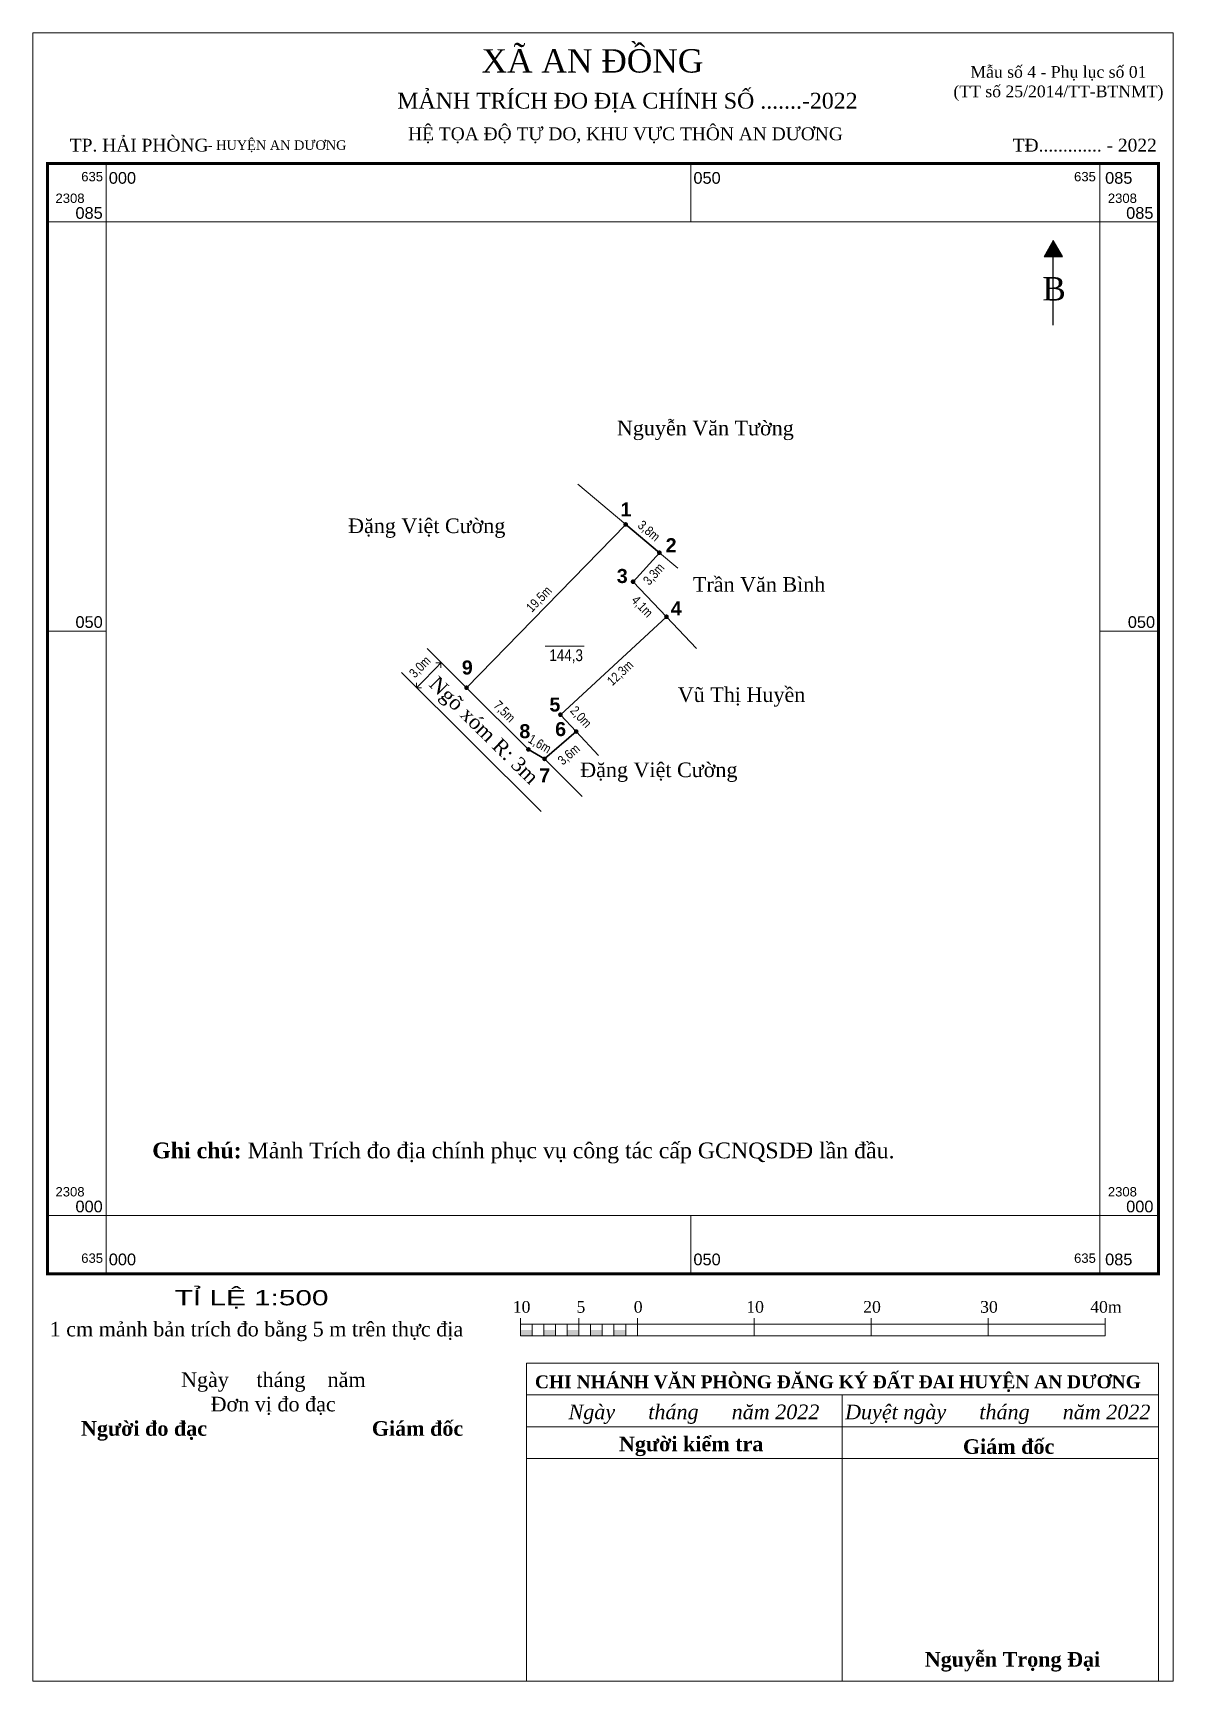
# Model space of a CAD drawing. Header units: metres. Extents: x -163 to 405, y -197 to 481.
# Drawn here: x -9.7 to 87.8, y -196.9 to -55.9 of the extents above; entities that cross this region are included whole.
import ezdxf
from ezdxf.enums import TextEntityAlignment as Align

# ---------------------------------------------------------------- set-up
doc = ezdxf.new("R2010")
doc.units = ezdxf.units.M
doc.header["$LTSCALE"] = 0.2
doc.header["$PDMODE"] = 3
doc.header["$PDSIZE"] = -3
doc.linetypes.add('HIDDEN', pattern=[9.525, 6.35, -3.175])
for name, color, linetype in [('-0', 7, 'Continuous'), ('0 @ 0.5', 7, 'Continuous'), ('Heaven2407', 2, 'Continuous')]:
    doc.layers.add(name, color=color, linetype=linetype)
for name, color, linetype, lineweight in [('Thanh', 3, 'Continuous', 13), ('Đậm', 7, 'Continuous', 35), ('Đỏ', 1, 'HIDDEN', 13)]:
    doc.layers.add(name, color=color, linetype=linetype, lineweight=lineweight)
doc.styles.add('Annotative', font='times.ttf', dxfattribs={"height": 2.5})
doc.styles.add('DIM', font='ARIALN.TTF', dxfattribs={"height": 1.6})
doc.styles.add('Free', font='times.ttf')
doc.styles.add('Land House', font='ARIALN.TTF', dxfattribs={"height": 2})
doc.styles.add('Point', font='arialbd.ttf', dxfattribs={"height": 2.5})
doc.styles.add('style1', font='times.ttf', dxfattribs={"height": 0.8})
doc.dimstyles.new('Kích thước cạnh', dxfattribs={"dimtxt": 1.6, "dimasz": 2.5, "dimexe": 1.25, "dimexo": 0.625, "dimtad": 1, "dimdec": 1, "dimzin": 4, "dimtxsty": 'DIM', "dimcen": 2.5, "dimse1": 1, "dimse2": 1, "dimsd1": 1, "dimsd2": 1, "dimadec": 0, "dimazin": 0, "dimtfac": 1, "dimtdec": 1, "dimtmove": 0, "dimatfit": 3, "dimfxl": 1, "dimarcsym": 0})
doc.dimstyles.new('Kích thước ngõ', dxfattribs={"dimtxt": 1.6, "dimasz": 1.25, "dimexe": 1.25, "dimexo": 1, "dimgap": 1, "dimtad": 1, "dimtoh": 1, "dimdec": 1, "dimzin": 4, "dimtxsty": 'DIM', "dimblk": 'OPEN90', "dimcen": 0, "dimse1": 1, "dimse2": 1, "dimclrd": 3, "dimclre": 3, "dimclrt": 2, "dimadec": 0, "dimazin": 0, "dimtfac": 1, "dimtdec": 1, "dimtmove": 2, "dimatfit": 3, "dimldrblk": 'OPEN90', "dimfxl": 1, "dimlwd": 13, "dimlwe": 13, "dimarcsym": 1})

msp = doc.modelspace()

# ---------------------------------------------------------------- texts
at = {"layer": '-0', "color": 0, "insert": (-5.68, -170.46), "char_height": 1.25, "width": 32.7939, "attachment_point": 1, "style": 'Free'}
msp.add_mtext('\\pi8.6865;Ngày     tháng    năm \\P\\pi11.21353;Đơn vị đo đạc\\P\\pi0.12752;{\\fTimes New Roman|b1|i0|c0|p18;Người đo đạc}^I^I{\\fTimes New Roman|b1|i0|c0|p18;^IGiám đốc}', dxfattribs=at)
at = {"color": 2, "linetype": 'Continuous', "lineweight": 13, "style": 'Free'}
for s, height, p in [('XÃ AN ĐỒNG', 2, (28.71, -58.25, 0.31)), ('HỆ TỌA ĐỘ TỰ DO, KHU VỰC THÔN AN DƯƠNG', 1.1, (22.42, -64.49, 0.31))]:
    msp.add_text(s, height=height, dxfattribs=at).set_placement(p, align=Align.MIDDLE_LEFT)
at = {"color": 7, "linetype": 'Continuous', "lineweight": 13, "style": 'Free'}
for s, height, p in [('MẢNH TRÍCH ĐO ĐỊA CHÍNH SỐ .......-2022 ', 1.35, (21.5, -61.66, 0.28)), ('TP. HẢI PHÒNG', 1.1, (-6.51, -65.46, 0.25)), (' - HUYỆN AN DƯƠNG', 0.81, (4.99, -65.46, 0.25)), ('TĐ............. - 2022', 1.1, (74.13, -65.46, 0.25))]:
    msp.add_text(s, height=height, dxfattribs=at).set_placement(p, align=Align.MIDDLE_LEFT)
at = {"color": 7, "lineweight": 13, "style": 'Free'}
for s, height, p in [('B', 2, (76.66, -78.75)), ('1 cm mảnh bản trích đo bằng 5 m trên thực địa', 1.25, (-8.23, -167.38))]:
    msp.add_text(s, height=height, dxfattribs=at).set_placement(p)
at = {"color": 7, "linetype": 'Continuous', "lineweight": 13, "attachment_point": 5, "style": 'Free'}
for s, insert, char_height in [('\\A1;Mẫu số 4 - Phụ lục số 01\\P(TT số 25/2014/TT-BTNMT)', (78.04, -60.19), 1), ('\\A1;{\\f.VnArial|b0|i0|c0|p34;635}', (-4.6, -68.16), 0.8), ('\\A1;{\\f.VnArial|b0|i0|c0|p34;000}', (-2.01, -68.27), 1), ('\\A1;{\\f.VnArial|b0|i0|c0|p34;050}', (47.99, -68.27), 1), ('\\A1;{\\f.VnArial|b0|i0|c0|p34;635}', (80.31, -68.16), 0.8), ('\\A1;{\\f.VnArial|b0|i0|c0|p34;085}', (83.2, -68.27), 1), ('\\A1;{\\f.VnArial|b0|i0|c0|p34;2308}', (-6.49, -70.01), 0.8), ('\\A1;{\\f.VnArial|b0|i0|c0|p34;2308}', (83.51, -70.01), 0.8), ('\\A1;{\\f.VnArial|b0|i0|c0|p34;085}', (-4.86, -71.27), 1), ('\\A1;{\\f.VnArial|b0|i0|c0|p34;085}', (85, -71.27), 1), ('\\A1;{\\f.VnArial|b0|i0|c0|p34;050}', (-4.86, -106.27), 1), ('\\A1;{\\f.VnArial|b0|i0|c0|p34;050}', (85.14, -106.27), 1), ('\\A1;{\\f.VnArial|b0|i0|c0|p34;2308}', (-6.49, -155.01), 0.8), ('\\A1;{\\f.VnArial|b0|i0|c0|p34;2308}', (83.51, -155.01), 0.8), ('\\A1;{\\f.VnArial|b0|i0|c0|p34;000}', (-4.86, -156.27), 1), ('\\A1;{\\f.VnArial|b0|i0|c0|p34;000}', (85, -156.27), 1), ('\\A1;{\\f.VnArial|b0|i0|c0|p34;635}', (-4.6, -160.69), 0.8), ('\\A1;{\\f.VnArial|b0|i0|c0|p34;000}', (-2.01, -160.8), 1), ('\\A1;{\\f.VnArial|b0|i0|c0|p34;050}', (47.99, -160.8), 1), ('\\A1;{\\f.VnArial|b0|i0|c0|p34;635}', (80.31, -160.69), 0.8), ('\\A1;{\\f.VnArial|b0|i0|c0|p34;085}', (83.2, -160.8), 1)]:
    msp.add_mtext(s, dxfattribs=dict(at, insert=insert, char_height=char_height))
at = {"color": 2, "linetype": 'Continuous', "lineweight": 13, "insert": (0.54, -150.79), "char_height": 1.35, "attachment_point": 1, "style": 'Free'}
msp.add_mtext('\\A1;{\\fTimes New Roman|b1|i0|c0|p18;Ghi chú:} Mảnh Trích đo địa chính phục vụ công tác cấp GCNQSDĐ lần đầu.', dxfattribs=at)
at = {"color": 7, "lineweight": 13, "style": 'Free'}
for s, insert, char_height, width, attachment_point in [('{\\fArial|b0|i0|c0|p34;\\W1.4;TỈ LỆ 1:\\fArial|b0|i0|c163|p34;5\\fArial|b0|i0|c0|p34;00}', (9.04, -163.42), 1.3, 20.0239, 2), ('{\\fTimes New Roman|b0|i0|c163|p18;1}0', (32.13, -164.86), 1, 4.3869, 5), ('{\\fTimes New Roman|b0|i0|c163|p18;5} ', (37.2, -164.86), 1, 4.3869, 5), ('0 ', (42.1, -164.86), 1, 4.3869, 5), ('10 ', (52.1, -164.86), 1, 4.3869, 5), ('20 ', (62.1, -164.86), 1, 4.3869, 5), ('30 ', (72.1, -164.86), 1, 4.3869, 5), ('40m ', (82.1, -164.86), 1, 4.3869, 5)]:
    msp.add_mtext(s, dxfattribs=dict(at, insert=insert, char_height=char_height, width=width, attachment_point=attachment_point))
at = {"color": 7, "linetype": 'Continuous', "lineweight": 15, "attachment_point": 5, "style": 'style1'}
for s, insert, char_height in [('\\A1;{\\fTimes New Roman|b1|i0|c0|p18;CHI NHÁNH VĂN PHÒNG ĐĂNG KÝ ĐẤT ĐAI HUYỆN AN DƯƠNG}', (59.18, -171.43), 1.1), ('\\A1;{\\fTimes New Roman|b0|i1|c0|p18;Ngày      tháng      năm 2022}', (46.87, -174.04), 1.25), ('\\A1;{\\fTimes New Roman|b0|i1|c0|p18;Duyệt ngày      tháng      năm 2022}', (72.85, -174.05), 1.25), ('\\A1;{\\fTimes New Roman|b1|i0|c0|p18;Người kiểm tra}', (46.63, -176.79), 1.25), ('\\A1;{\\fTimes New Roman|b1|i0|c0|p18;Giám đốc}', (73.78, -176.81), 1.25), ('\\A1;{\\fTimes New Roman|b1|i0|c0|p18;Nguyễn Trọng Đại}', (74.11, -195.22), 1.25)]:
    msp.add_mtext(s, dxfattribs=dict(at, insert=insert, char_height=char_height))
at = {"layer": '0 @ 0.5', "attachment_point": 1}
for s, width, gutter_width, heights, insert, char_height, style in [('Nguyễn Văn Tường', 16.6579, 6.25, [3.21], (40.28, -89.04), 1.25, 'Annotative'), ('Đặng Việt Cường', 16.5347, 6.25, [0], (17.29, -97.4), 1.25, 'Annotative'), ('Trần Văn Bình', 14.3111, 6.25, [1.5], (46.78, -102.42), 1.25, 'Annotative'), ('\\pi-0.21344;144,3', 2.2628, 5, [0], (34.72, -108.6), 1, 'Land House'), ('Vũ Thị Huyền', 20.5313, 6.25, [0], (45.49, -111.85), 1.25, 'Annotative'), ('Đặng Việt Cường', 16.5347, 6.25, [0], (37.14, -118.28), 1.25, 'Annotative')]:
    msp.add_mtext_dynamic_manual_height_columns(s, width=width, gutter_width=gutter_width, heights=heights, dxfattribs=dict(at, insert=insert, char_height=char_height, style=style))
at = {"layer": '0 @ 0.5', "insert": (25.01, -110.78), "char_height": 1.25, "attachment_point": 1, "rotation": 315.4581, "style": 'Annotative'}
msp.add_mtext_dynamic_manual_height_columns('Ngõ xóm R: 3m', width=22.2847, gutter_width=6.25, heights=[0], dxfattribs=at)
at = {"layer": 'Heaven2407', "style": 'Point'}
for s, p in [('1', (40.59, -97.23)), ('2', (44.45, -100.29)), ('3', (40.27, -102.92)), ('4', (44.89, -105.69)), ('9', (27.02, -110.75)), ('5', (34.51, -113.92)), ('8', (31.94, -116.2)), ('6', (35, -116.02)), ('7', (33.64, -119.98))]:
    msp.add_text(s, height=1.2, dxfattribs=at).set_placement(p)

# ---------------------------------------------------------------- blocks, each defined once
blk = doc.blocks.new('_Open90')
at = {"color": 0, "linetype": 'ByBlock', "lineweight": -2}
for p, q in [((0, 0), (-1, 0)), ((-0.5, 0.5), (0, 0)), ((0, 0), (-0.5, -0.5))]:
    blk.add_line(p, q, dxfattribs=at)
blk = doc.blocks.new('*D31')
at = {"color": 3, "linetype": 'Continuous', "lineweight": 13, "transparency": 16777216}
blk.add_line((24.8, -110.2), (23.57, -111.45), dxfattribs=at)
at = {"layer": 'Defpoints', "color": 0, "transparency": 16777216}
for p in [(23.14, -111.9), (27.42, -111.88), (25.32, -114.03)]:
    blk.add_point(p, dxfattribs=at)
at = {"color": 3, "lineweight": 13, "transparency": 16777216, "xscale": 0.625, "yscale": 0.625, "zscale": 0.625}
for p, rotation in [((25.23, -109.75), 45.72690665172158), ((23.14, -111.9), 225.7269066517216)]:
    blk.add_blockref('_Open90', p, dxfattribs=dict(at, rotation=rotation))
at = {"color": 2, "transparency": 16777216, "insert": (23.48, -110.14), "char_height": 0.8, "attachment_point": 5, "rotation": 45.7269, "style": 'DIM'}
blk.add_mtext('3,0m', dxfattribs=at)
blk = doc.blocks.new('*D32')
at = {"layer": 'Defpoints', "color": 0, "transparency": 16777216}
for p in [(41.03, -97.91), (41.03, -97.91), (27.42, -111.88)]:
    blk.add_point(p, dxfattribs=at)
at = {"color": 0, "transparency": 16777216, "insert": (33.66, -104.34), "char_height": 0.8, "attachment_point": 5, "rotation": 45.7269, "style": 'DIM'}
blk.add_mtext('19,5m', dxfattribs=at)
blk = doc.blocks.new('*D33')
at = {"layer": 'Defpoints', "color": 0, "transparency": 16777216}
for p in [(41.03, -97.91), (43.91, -100.33), (43.91, -100.33)]:
    blk.add_point(p, dxfattribs=at)
at = {"color": 0, "transparency": 16777216, "insert": (42.98, -98.51), "char_height": 0.8, "attachment_point": 5, "rotation": 319.9604, "style": 'DIM'}
blk.add_mtext('3,8m', dxfattribs=at)
blk = doc.blocks.new('*D34')
at = {"layer": 'Defpoints', "color": 0, "transparency": 16777216}
for p in [(43.91, -100.33), (41.66, -102.81), (42.94, -103.97)]:
    blk.add_point(p, dxfattribs=at)
at = {"color": 0, "transparency": 16777216, "insert": (43.48, -102.2), "char_height": 0.8, "attachment_point": 5, "rotation": 47.7839, "style": 'DIM'}
blk.add_mtext('3,3m', dxfattribs=at)
blk = doc.blocks.new('*D35')
at = {"layer": 'Defpoints', "color": 0, "transparency": 16777216}
for p in [(41.66, -102.81), (43.25, -107.02), (44.52, -105.81)]:
    blk.add_point(p, dxfattribs=at)
at = {"color": 0, "transparency": 16777216, "insert": (42.4, -104.97), "char_height": 0.8, "attachment_point": 5, "rotation": 313.5823, "style": 'DIM'}
blk.add_mtext('4,1m', dxfattribs=at)
blk = doc.blocks.new('*D26')
at = {"layer": 'Defpoints', "color": 0, "transparency": 16777216}
for p in [(44.52, -105.81), (45.67, -107.06), (35.45, -114.19)]:
    blk.add_point(p, dxfattribs=at)
at = {"color": 0, "transparency": 16777216, "insert": (40.6, -110.66), "char_height": 0.8, "attachment_point": 5, "rotation": 42.7382, "style": 'DIM'}
blk.add_mtext('12,3m', dxfattribs=at)
blk = doc.blocks.new('*D27')
at = {"layer": 'Defpoints', "color": 0, "transparency": 16777216}
for p in [(35.48, -114.65), (35.91, -114.25), (36.83, -116.09)]:
    blk.add_point(p, dxfattribs=at)
at = {"color": 0, "transparency": 16777216, "insert": (37.16, -114.42), "char_height": 0.8, "attachment_point": 5, "rotation": 313.1524, "style": 'DIM'}
blk.add_mtext('2,0m', dxfattribs=at)
blk = doc.blocks.new('*D28')
at = {"layer": 'Defpoints', "color": 0, "transparency": 16777216}
for p in [(36.8, -115.63), (34.09, -117.97), (38.06, -117.09)]:
    blk.add_point(p, dxfattribs=at)
at = {"color": 0, "transparency": 16777216, "insert": (36.21, -117.64), "char_height": 0.8, "attachment_point": 5, "rotation": 40.8096, "style": 'DIM'}
blk.add_mtext('3,6m', dxfattribs=at)
blk = doc.blocks.new('*D29')
at = {"layer": 'Defpoints', "color": 0, "transparency": 16777216}
for p in [(32.4, -117.29), (33.78, -118.1), (33.94, -117.83)]:
    blk.add_point(p, dxfattribs=at)
at = {"color": 0, "transparency": 16777216, "insert": (33.65, -116.74), "char_height": 0.8, "attachment_point": 5, "rotation": 329.5889, "style": 'DIM'}
blk.add_mtext('1,6m', dxfattribs=at)
blk = doc.blocks.new('*D30')
at = {"layer": 'Defpoints', "color": 0, "transparency": 16777216}
for p in [(27.42, -111.88), (27.42, -111.88), (32.71, -117.16)]:
    blk.add_point(p, dxfattribs=at)
at = {"color": 0, "transparency": 16777216, "insert": (30.62, -113.96), "char_height": 0.8, "attachment_point": 5, "rotation": 315.0866, "style": 'DIM'}
blk.add_mtext('7,5m', dxfattribs=at)
blk = doc.blocks.new('Moc')
at = {"layer": 'Đỏ', "lineweight": 13}
h = blk.add_hatch(color=6, dxfattribs=at)
edge = h.paths.add_edge_path()
edge.add_arc((0, 0), 0.25, 0, 360)

# ---------------------------------------------------------------- dimensions: what is measured, and where the dimension line sits
at = {"layer": '0 @ 0.5'}
for p1, p2, distance, dimstyle, override, picture, middle in [((27.42, -111.88), (41.03, -97.91), 0, 'Kích thước cạnh', {"dimscale": 0.5, "dimpost": 'm', "dimtix": 0, "dimtofl": 1, "dimtmove": 0, "dimatfit": 3}, '*D32', (33.66, -104.34)), ((41.03, -97.91), (43.91, -100.33), 0, 'Kích thước cạnh', {"dimscale": 0.5, "dimpost": 'm', "dimtix": 0, "dimtofl": 1, "dimtmove": 0, "dimatfit": 3}, '*D33', (42.98, -98.51)), ((43.91, -100.33), (41.66, -102.81), 1.73, 'Kích thước cạnh', {"dimscale": 0.5, "dimpost": 'm', "dimtix": 0, "dimtofl": 1, "dimtmove": 0, "dimatfit": 3}, '*D34', (43.48, -102.2)), ((41.66, -102.81), (44.52, -105.81), -1.75, 'Kích thước cạnh', {"dimscale": 0.5, "dimpost": 'm', "dimtix": 0, "dimtofl": 1, "dimtmove": 0, "dimatfit": 3}, '*D35', (42.4, -104.97)), ((35.45, -114.19), (44.52, -105.81), -1.69, 'Kích thước cạnh', {"dimscale": 0.5, "dimpost": 'm', "dimtix": 0, "dimtofl": 1, "dimtmove": 0, "dimatfit": 3}, '*D26', (40.6, -110.66)), ((27.42, -111.88), (25.32, -114.03), -3.05, 'Kích thước ngõ', {"dimscale": 0.5, "dimpost": 'm', "dimtix": 0, "dimtofl": 1, "dimtmove": 2, "dimatfit": 3}, '*D31', (23.48, -110.14)), ((32.71, -117.16), (27.42, -111.88), 0, 'Kích thước cạnh', {"dimscale": 0.5, "dimpost": 'm', "dimtix": 0, "dimtofl": 1, "dimtmove": 0, "dimatfit": 3}, '*D30', (30.62, -113.96))]:
    dim = msp.add_aligned_dim(p1=p1, p2=p2, distance=distance, dimstyle=dimstyle, override=override, dxfattribs=at)
    dim.commit()
    dim.dimension.update_dxf_attribs({"geometry": picture, "text_midpoint": middle})
for base, p1, p2, angle, picture, middle in [((35.91, -114.25), (36.83, -116.09), (35.48, -114.65), 133.1524, '*D27', (36.58, -114.97)), ((33.94, -117.83), (32.4, -117.29), (33.78, -118.1), 329.5889, '*D29', (33.25, -117.42)), ((38.06, -117.09), (34.09, -117.97), (36.8, -115.63), 40.8096, '*D28', (36.73, -118.24))]:
    dim = msp.add_linear_dim(base=base, p1=p1, p2=p2, angle=angle, dimstyle='Kích thước cạnh', override={"dimscale": 0.5, "dimpost": 'm', "dimtix": 0, "dimtofl": 1, "dimtmove": 0, "dimatfit": 3}, dxfattribs=at)
    dim.commit()
    dim.dimension.update_dxf_attribs({"geometry": picture, "text_midpoint": middle, "dimtype": 129})

# ---------------------------------------------------------------- hatches: boundary and pattern name
at = {"linetype": 'Continuous'}
h = msp.add_hatch(color=256, dxfattribs=at)
h.paths.add_polyline_path([(77.6, -73.62), (76.81, -74.98), (77.6, -74.98)])
h.paths.add_polyline_path([(77.6, -74.98), (78.38, -74.98), (77.6, -73.62)])
at = {"linetype": 'Continuous', "lineweight": 13}
h = msp.add_hatch(color=256, dxfattribs=at)
h.paths.add_polyline_path([(33.03, -166.82), (32.03, -166.82), (32.03, -167.32), (33.03, -167.32)])
h.paths.add_polyline_path([(35.03, -166.82), (34.03, -166.82), (34.03, -167.32), (35.03, -167.32)])
h.paths.add_polyline_path([(37.03, -166.82), (36.03, -166.82), (36.03, -167.32), (37.03, -167.32)])
h.paths.add_polyline_path([(39.03, -166.82), (38.03, -166.82), (38.03, -167.32), (39.03, -167.32)])
h.paths.add_polyline_path([(41.03, -166.82), (40.03, -166.82), (40.03, -167.32), (41.03, -167.32)])

# ---------------------------------------------------------------- linework, layer by layer
at = {"color": 7, "lineweight": 13}
for p, q in [((-3.41, -72.03), (-3.41, -67.03)), ((46.59, -72.03), (46.59, -67.03)), ((81.59, -72.03), (81.59, -67.03)), ((-3.41, -72.03), (-8.41, -72.03)), ((86.59, -72.03), (81.59, -72.03)), ((-3.41, -107.03), (-8.41, -107.03)), ((86.59, -107.03), (81.59, -107.03)), ((-3.41, -157.03), (-8.41, -157.03)), ((-3.41, -162.03), (-3.41, -157.03)), ((46.59, -162.03), (46.59, -157.03)), ((81.59, -162.03), (81.59, -157.03)), ((86.59, -157.03), (81.59, -157.03))]:
    msp.add_line(p, q, dxfattribs=at)
at = {"color": 7, "linetype": 'ByBlock', "lineweight": 13}
for q in [(76.81, -74.98), (78.38, -74.98)]:
    msp.add_line((77.6, -73.62), q, dxfattribs=at)
at = {"color": 7, "linetype": 'ByBlock', "lineweight": 30}
msp.add_line((77.6, -80.87), (77.6, -73.62), dxfattribs=at)
at = {"linetype": 'Continuous'}
msp.add_line((76.81, -74.98), (78.38, -74.98), dxfattribs=at)
for p, q in [((27.42, -111.88), (41.03, -97.91)), ((41.03, -97.91), (43.91, -100.33)), ((43.91, -100.33), (41.66, -102.81)), ((41.66, -102.81), (44.52, -105.81)), ((44.52, -105.81), (35.45, -114.19)), ((32.71, -117.16), (27.42, -111.88)), ((35.45, -114.19), (36.8, -115.63)), ((36.8, -115.63), (34.09, -117.97)), ((34.09, -117.97), (32.71, -117.16))]:
    msp.add_line(p, q)
at = {"linetype": 'Continuous', "lineweight": 13}
for p, q in [((81.59, -157.03), (81.59, -162.03)), ((81.59, -157.03), (81.59, -162.03)), ((81.59, -157.03), (86.59, -157.03)), ((32.03, -167.32), (32.03, -165.82)), ((32.03, -166.32), (82.03, -166.32)), ((33.03, -167.32), (33.03, -166.32)), ((34.03, -167.32), (34.03, -166.32)), ((35.03, -167.32), (35.03, -166.32)), ((36.03, -167.32), (36.03, -166.32)), ((37.03, -167.32), (37.03, -165.82)), ((37.03, -167.32), (37.03, -166.32)), ((38.03, -167.32), (38.03, -166.32)), ((39.03, -167.32), (39.03, -166.32)), ((40.03, -167.32), (40.03, -166.32)), ((41.03, -167.32), (41.03, -166.32)), ((42.03, -167.32), (42.03, -165.82)), ((42.03, -167.32), (42.03, -166.32)), ((52.03, -167.32), (52.03, -165.82)), ((62.03, -167.32), (62.03, -165.82)), ((72.03, -167.32), (72.03, -165.82)), ((82.03, -167.32), (82.03, -165.82)), ((32.03, -167.32), (82.03, -167.32))]:
    msp.add_line(p, q, dxfattribs=at)
at = {"linetype": 'Continuous', "lineweight": 15}
for p, q in [((32.54, -169.68), (32.54, -196.86)), ((32.54, -169.68), (86.59, -169.68)), ((86.59, -169.68), (86.59, -196.86)), ((32.54, -172.39), (86.59, -172.39)), ((59.54, -172.39), (59.54, -196.86)), ((32.54, -175.11), (86.59, -175.11)), ((86.59, -177.83), (32.54, -177.83)), ((12.04, -196.86), (86.59, -196.86)), ((32.54, -196.86), (86.59, -196.86))]:
    msp.add_line(p, q, dxfattribs=at)
at = {"color": 7, "lineweight": 13, "const_width": 0.25}
msp.add_lwpolyline([(-8.41, -162.03), (86.59, -162.03), (86.59, -67.03), (-8.41, -67.03)], close=True, dxfattribs=at)
at = {"color": 7, "lineweight": 13}
msp.add_lwpolyline([(-3.41, -157.03), (81.59, -157.03), (81.59, -72.03), (-3.41, -72.03)], close=True, dxfattribs=at)
at = {"layer": 'Defpoints', "linetype": 'Continuous', "lineweight": 13}
msp.add_lwpolyline([(-9.66, -196.86), (87.84, -196.86), (87.84, -55.86), (-9.66, -55.86)], close=True, dxfattribs=at)
at = {"layer": 'Thanh'}
for p, q in [((41.03, -97.91), (36.93, -94.46)), ((43.91, -100.33), (45.49, -101.65)), ((44.52, -105.81), (47.09, -108.52)), ((27.42, -111.88), (24.06, -108.53)), ((21.86, -110.57), (33.79, -122.47)), ((36.8, -115.63), (38.71, -117.67)), ((34.09, -117.97), (37.31, -121.18))]:
    msp.add_line(p, q, dxfattribs=at)
at = {"layer": 'Thanh', "color": 0}
msp.add_line((34.14, -108.33), (37.48, -108.33), dxfattribs=at)
at = {"layer": 'Đậm'}
msp.add_lwpolyline([(41.03, -97.91), (43.91, -100.33), (41.66, -102.81), (44.52, -105.81), (35.45, -114.19), (36.8, -115.63), (34.09, -117.97), (32.71, -117.16), (27.42, -111.88)], close=True, dxfattribs=at)

# ---------------------------------------------------------------- block references
at = {"color": 7, "linetype": 'Continuous', "lineweight": 0, "xscale": 0.8000000000000114, "yscale": 0.8000000000000114, "zscale": 0.8000000000000114}
for p in [(41.03, -97.91), (43.91, -100.33), (41.66, -102.81), (44.52, -105.81), (27.42, -111.88), (35.45, -114.19), (36.8, -115.63), (32.71, -117.16), (34.09, -117.97)]:
    msp.add_blockref('Moc', p, dxfattribs=at)

msp.set_redraw_order([(e.dxf.handle, doc.entitydb.next_handle()) for e in msp.query("TEXT MTEXT ATTDEF DIMENSION ARC_DIMENSION")])  # texts and dimensions are drawn at this point

doc.saveas('drawing.dxf')
